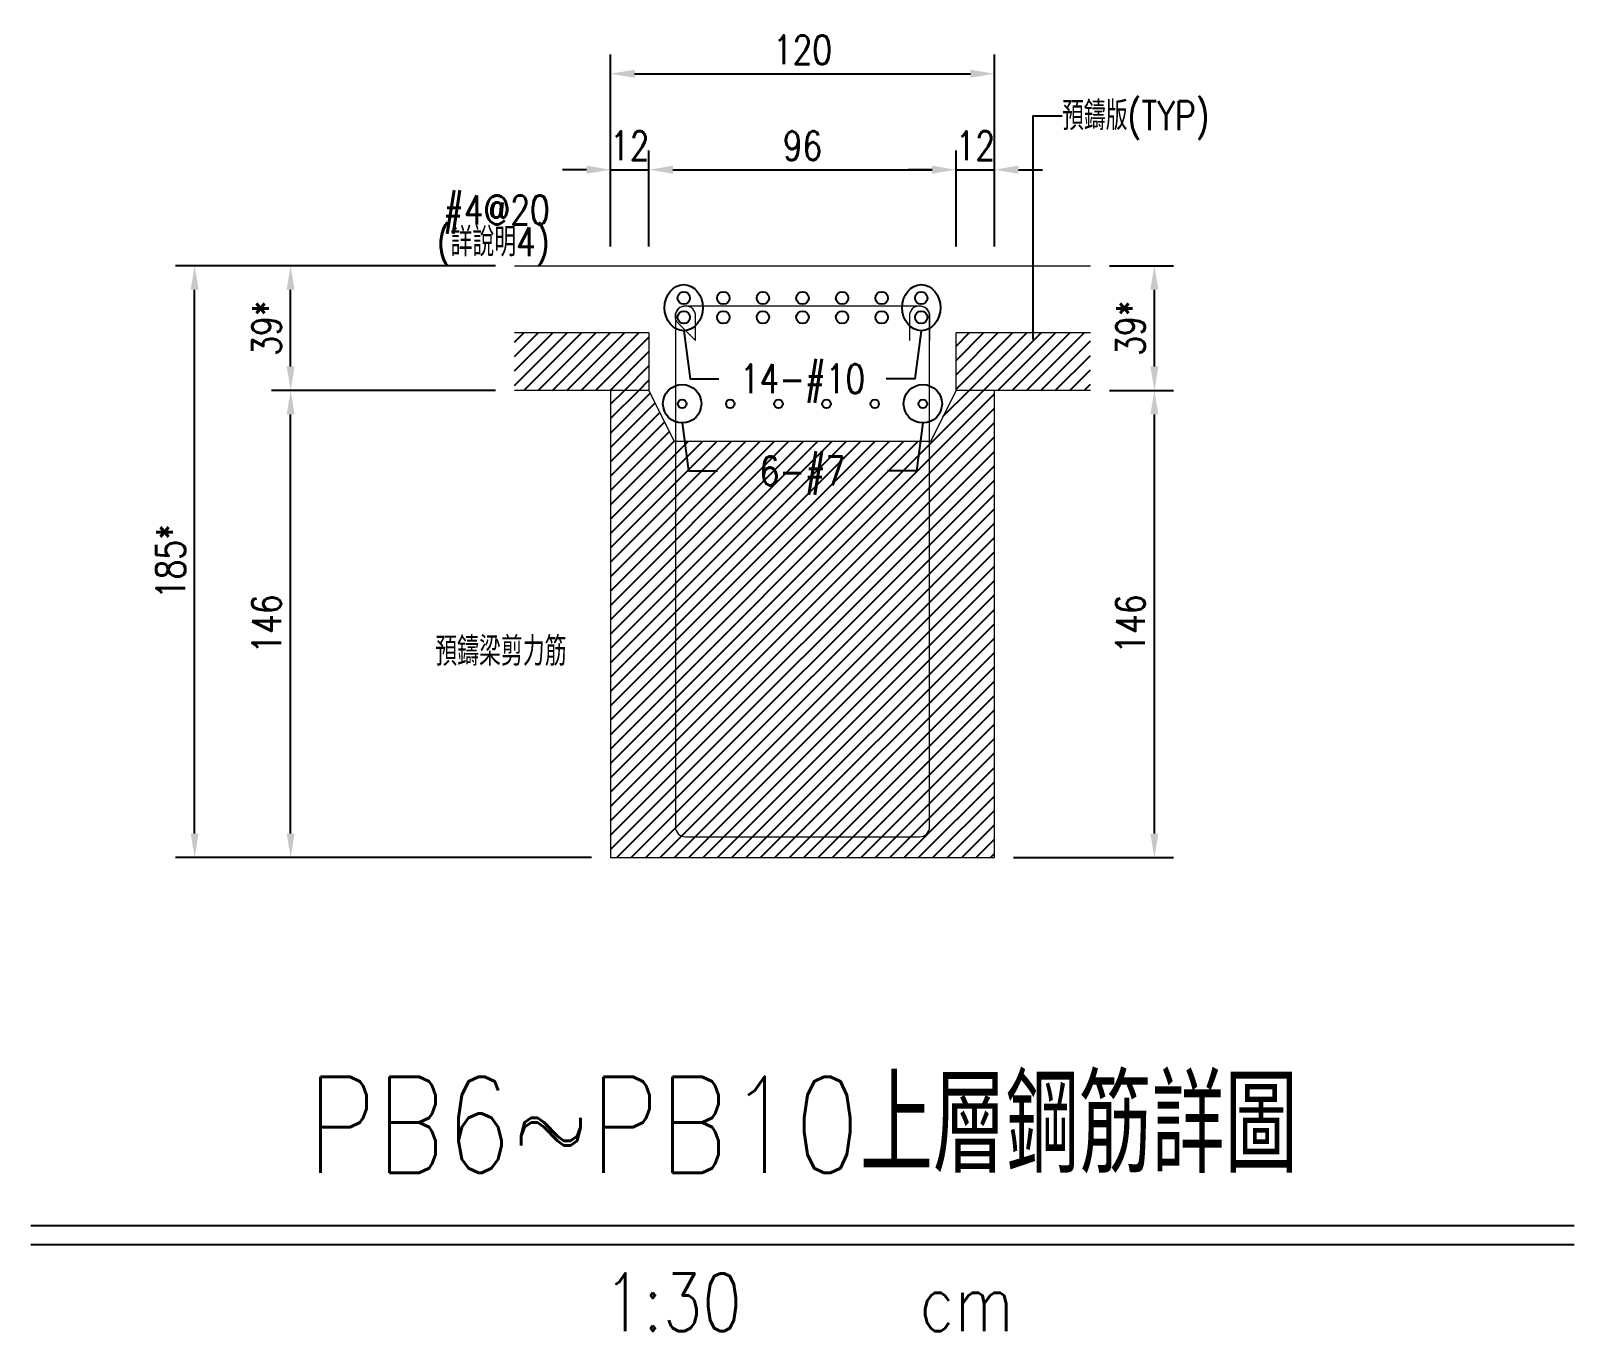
# Model space of a CAD drawing. Extents: x -4754 to 4976, y -19960 to 3841.
# Drawn here: x 4493.4 to 4975.8, y -1438.8 to -1032.4 of the extents above; entities that cross this region are included whole.
import ezdxf
from ezdxf.enums import TextEntityAlignment as Align

# ---------------------------------------------------------------- set-up
doc = ezdxf.new("R2010")
doc.units = 0
doc.header["$LTSCALE"] = 3
doc.layers.get('0').update_dxf_attribs({"linetype": 'CONTINUOUS'})
doc.layers.add('HB_0', color=7, linetype='CONTINUOUS', transparency=0.5)
doc.layers.add('預鑄版_HATCH', color=253, linetype='CONTINUOUS', transparency=0.8)
for name, color, linetype in [('HB_DIM', 1, 'CONTINUOUS'), ('HB_TXT_CTEXT', 2, 'CONTINUOUS'), ('鋼筋', 3, 'CONTINUOUS'), ('預鑄梁_HATCH', 253, 'CONTINUOUS')]:
    doc.layers.add(name, color=color, linetype=linetype)
doc.styles.get("Standard").update_dxf_attribs({"font": 'ROMANS.shx', "width": 0.8, "bigfont": 'LCHINA.shx'})
doc.dimstyles.new('30', dxfattribs={"dimscale": 3, "dimtxt": 3, "dimasz": 2.5, "dimexe": 2, "dimexo": 2, "dimgap": 1, "dimtad": 1, "dimdsep": 46, "dimtxsty": 'Standard', "dimcen": 0, "dimclrd": 256, "dimclre": 256, "dimclrt": 2, "dimadec": 0, "dimazin": 0, "dimtfac": 1, "dimtix": 1, "dimtmove": 2, "dimatfit": 3, "dimfxl": 0, "dimtolj": 1, "dimtzin": 0, "dimarcsym": 0})

msp = doc.modelspace()

# ---------------------------------------------------------------- texts
at = {"layer": 'HB_TXT_CTEXT', "linetype": 'Continuous', "width": 0.8}
msp.add_text('預鑄版(TYP)', height=9, dxfattribs=at).set_placement((4815.693, -1058.92, 434.561), align=Align.MIDDLE_LEFT)
for s, p in [('#4@20', (4655.573, -1088.372, 243.73)), ('(詳說明4)', (4655.573, -1098.372, 243.73)), ('預鑄梁剪力筋', (4660.828, -1226.344, 245))]:
    msp.add_text(s, height=9, dxfattribs=at).set_placement(p, align=Align.MIDDLE_RIGHT)
for s, p in [('14-#10', (4734.573, -1141.12, 434.561)), ('6-#7', (4734.573, -1169.965, 422.47))]:
    msp.add_text(s, height=9, dxfattribs=at).set_placement(p, align=Align.MIDDLE_CENTER)

# ---------------------------------------------------------------- blocks, each defined once
blk = doc.blocks.new('title_beam')
at = {"color": 3, "linetype": 'Continuous'}
blk.add_line((-241.2, 0), (241.2, 0), dxfattribs=at)
at = {"color": 1, "linetype": 'Continuous'}
blk.add_line((-241.2, -6), (241.2, -6), dxfattribs=at)
at = {"color": 3, "linetype": 'Continuous', "width": 0.8}
blk.add_attdef('TITLE', text='', height=30, dxfattribs=at).set_placement((0, 33), align=Align.MIDDLE)
at = {"linetype": 'Continuous', "width": 0.8}
blk.add_attdef('SCALE', text='', height=18, dxfattribs=at).set_placement((-40.57, -24), align=Align.MIDDLE)
blk.add_attdef('CM', (36.47, -33.03), '', height=18, dxfattribs=at)
blk = doc.blocks.new('C')
at = {"color": 3, "linetype": 'Continuous'}
blk.add_circle((0, 0), 1.2, dxfattribs=at)
blk = doc.blocks.new('*D144')
at = {"layer": 'HB_DIM', "linetype": 'Continuous', "lineweight": -2}
for p, q in [((4638.57, -1105.8), (4538.57, -1105.8)), ((4544.57, -1283.3), (4544.57, -1113.3)), ((4668.57, -1290.8), (4538.57, -1290.8))]:
    blk.add_line(p, q, dxfattribs=at)
at = {"layer": 'HB_DIM'}
for points in [[(4545.82, -1113.3), (4543.32, -1113.3), (4544.57, -1105.8)], [(4543.32, -1283.3), (4545.82, -1283.3), (4544.57, -1290.8)]]:
    blk.add_solid(points, dxfattribs=at)
at = {"layer": 'HB_DIM', "color": 2, "linetype": 'Continuous', "insert": (4537.07, -1198.3), "char_height": 9, "attachment_point": 5, "rotation": 90}
blk.add_mtext('\\A1;185*', dxfattribs=at)
blk = doc.blocks.new('*D145')
at = {"layer": 'HB_DIM', "linetype": 'Continuous', "lineweight": -2}
for p, q in [((4638.57, -1144.8), (4568.57, -1144.8)), ((4574.57, -1283.3), (4574.57, -1152.3)), ((4668.57, -1290.8), (4568.57, -1290.8))]:
    blk.add_line(p, q, dxfattribs=at)
at = {"layer": 'HB_DIM'}
for points in [[(4575.82, -1152.3), (4573.32, -1152.3), (4574.57, -1144.8)], [(4573.32, -1283.3), (4575.82, -1283.3), (4574.57, -1290.8)]]:
    blk.add_solid(points, dxfattribs=at)
at = {"layer": 'HB_DIM', "color": 2, "linetype": 'Continuous', "insert": (4567.07, -1217.8), "char_height": 9, "attachment_point": 5, "rotation": 90}
blk.add_mtext('\\A1;146', dxfattribs=at)
blk = doc.blocks.new('*D146')
at = {"layer": 'HB_DIM', "linetype": 'Continuous', "lineweight": -2}
for p, q in [((4638.57, -1105.8), (4568.57, -1105.8)), ((4574.57, -1137.3), (4574.57, -1113.3)), ((4638.57, -1144.8), (4568.57, -1144.8))]:
    blk.add_line(p, q, dxfattribs=at)
at = {"layer": 'HB_DIM'}
for points in [[(4575.82, -1113.3), (4573.32, -1113.3), (4574.57, -1105.8)], [(4573.32, -1137.3), (4575.82, -1137.3), (4574.57, -1144.8)]]:
    blk.add_solid(points, dxfattribs=at)
at = {"layer": 'HB_DIM', "color": 2, "linetype": 'Continuous', "insert": (4567.07, -1125.3), "char_height": 9, "attachment_point": 5, "rotation": 90}
blk.add_mtext('\\A1;39*', dxfattribs=at)
blk = doc.blocks.new('*D147')
at = {"layer": 'HB_DIM', "linetype": 'Continuous', "lineweight": -2}
for p, q in [((4830.57, -1144.8), (4850.57, -1144.8)), ((4844.57, -1283.3), (4844.57, -1152.3)), ((4800.57, -1290.8), (4850.57, -1290.8))]:
    blk.add_line(p, q, dxfattribs=at)
at = {"layer": 'HB_DIM'}
for points in [[(4845.82, -1152.3), (4843.32, -1152.3), (4844.57, -1144.8)], [(4843.32, -1283.3), (4845.82, -1283.3), (4844.57, -1290.8)]]:
    blk.add_solid(points, dxfattribs=at)
at = {"layer": 'HB_DIM', "color": 2, "linetype": 'Continuous', "insert": (4837.07, -1217.8), "char_height": 9, "attachment_point": 5, "rotation": 90}
blk.add_mtext('\\A1;146', dxfattribs=at)
blk = doc.blocks.new('*D148')
at = {"layer": 'HB_DIM', "linetype": 'Continuous', "lineweight": -2}
for p, q in [((4830.57, -1105.8), (4850.57, -1105.8)), ((4844.57, -1137.3), (4844.57, -1113.3)), ((4830.57, -1144.8), (4850.57, -1144.8))]:
    blk.add_line(p, q, dxfattribs=at)
at = {"layer": 'HB_DIM'}
for points in [[(4845.82, -1113.3), (4843.32, -1113.3), (4844.57, -1105.8)], [(4843.32, -1137.3), (4845.82, -1137.3), (4844.57, -1144.8)]]:
    blk.add_solid(points, dxfattribs=at)
at = {"layer": 'HB_DIM', "color": 2, "linetype": 'Continuous', "insert": (4837.07, -1125.3), "char_height": 9, "attachment_point": 5, "rotation": 90}
blk.add_mtext('\\A1;39*', dxfattribs=at)
blk = doc.blocks.new('*D149')
at = {"layer": 'HB_DIM', "linetype": 'Continuous', "lineweight": -2}
for p, q in [((4674.57, -1099.8), (4674.57, -1039.8)), ((4794.57, -1099.8), (4794.57, -1039.8)), ((4682.07, -1045.8), (4787.07, -1045.8))]:
    blk.add_line(p, q, dxfattribs=at)
at = {"layer": 'HB_DIM'}
for points in [[(4682.07, -1044.55), (4682.07, -1047.05), (4674.57, -1045.8)], [(4787.07, -1047.05), (4787.07, -1044.55), (4794.57, -1045.8)]]:
    blk.add_solid(points, dxfattribs=at)
at = {"layer": 'HB_DIM', "color": 2, "linetype": 'Continuous', "insert": (4734.57, -1038.3), "char_height": 9, "attachment_point": 5, "rotation": 0}
blk.add_mtext('\\A1;120', dxfattribs=at)
blk = doc.blocks.new('*D150')
at = {"layer": 'HB_DIM', "linetype": 'Continuous', "lineweight": -2}
for p, q in [((4674.57, -1099.8), (4674.57, -1069.8)), ((4686.57, -1099.8), (4686.57, -1069.8)), ((4667.07, -1075.8), (4659.57, -1075.8)), ((4674.57, -1075.8), (4686.57, -1075.8)), ((4694.07, -1075.8), (4701.57, -1075.8))]:
    blk.add_line(p, q, dxfattribs=at)
at = {"layer": 'HB_DIM'}
for points in [[(4667.07, -1077.05), (4667.07, -1074.55), (4674.57, -1075.8)], [(4694.07, -1074.55), (4694.07, -1077.05), (4686.57, -1075.8)]]:
    blk.add_solid(points, dxfattribs=at)
at = {"layer": 'HB_DIM', "color": 2, "linetype": 'Continuous', "insert": (4680.57, -1068.3), "char_height": 9, "attachment_point": 5, "rotation": 0}
blk.add_mtext('\\A1;12', dxfattribs=at)
blk = doc.blocks.new('*D151')
at = {"layer": 'HB_DIM', "linetype": 'Continuous', "lineweight": -2}
for p, q in [((4686.57, -1099.8), (4686.57, -1069.8)), ((4782.57, -1099.8), (4782.57, -1069.8)), ((4694.07, -1075.8), (4775.07, -1075.8))]:
    blk.add_line(p, q, dxfattribs=at)
at = {"layer": 'HB_DIM'}
for points in [[(4694.07, -1074.55), (4694.07, -1077.05), (4686.57, -1075.8)], [(4775.07, -1077.05), (4775.07, -1074.55), (4782.57, -1075.8)]]:
    blk.add_solid(points, dxfattribs=at)
at = {"layer": 'HB_DIM', "color": 2, "linetype": 'Continuous', "insert": (4734.57, -1068.3), "char_height": 9, "attachment_point": 5, "rotation": 0}
blk.add_mtext('\\A1;96', dxfattribs=at)
blk = doc.blocks.new('*D152')
at = {"layer": 'HB_DIM', "linetype": 'Continuous', "lineweight": -2}
for p, q in [((4782.57, -1099.8), (4782.57, -1069.8)), ((4794.57, -1099.8), (4794.57, -1069.8)), ((4775.07, -1075.8), (4767.57, -1075.8)), ((4782.57, -1075.8), (4794.57, -1075.8)), ((4802.07, -1075.8), (4809.57, -1075.8))]:
    blk.add_line(p, q, dxfattribs=at)
at = {"layer": 'HB_DIM'}
for points in [[(4775.07, -1077.05), (4775.07, -1074.55), (4782.57, -1075.8)], [(4802.07, -1074.55), (4802.07, -1077.05), (4794.57, -1075.8)]]:
    blk.add_solid(points, dxfattribs=at)
at = {"layer": 'HB_DIM', "color": 2, "linetype": 'Continuous', "insert": (4788.57, -1068.3), "char_height": 9, "attachment_point": 5, "rotation": 0}
blk.add_mtext('\\A1;12', dxfattribs=at)
blk = doc.blocks.new('C_Red')
at = {"color": 1, "linetype": 'Continuous'}
blk.add_circle((0, 0), 1.2, dxfattribs=at)

# ---------------------------------------------------------------- dimensions: what is measured, and where the dimension line sits
at = {"layer": 'HB_DIM', "linetype": 'Continuous'}
for base, p1, p2, angle, override, picture, middle in [((4794.573, -1045.802), (4674.573, -1105.802, 455), (4794.573, -1105.802, 455), 0, {"dimpost": '<>'}, '*D149', (4734.573, -1038.302)), ((4686.573, -1075.802), (4674.573, -1105.802, 455), (4686.573, -1105.802, 455), 0, {"dimpost": '<>'}, '*D150', (4680.573, -1068.302)), ((4782.573, -1075.802), (4686.573, -1105.802, 455), (4782.573, -1105.802, 455), 0, {"dimpost": '<>'}, '*D151', (4734.573, -1068.302)), ((4794.573, -1075.802), (4782.573, -1105.802, 455), (4794.573, -1105.802, 455), 0, {"dimpost": '<>'}, '*D152', (4788.573, -1068.302)), ((4574.573, -1144.802), (4674.573, -1290.802, 255), (4644.573, -1144.802, 255), 90, {"dimtad": 4, "dimpost": '<>'}, '*D145', (4567.073, -1217.802)), ((4844.573, -1144.802), (4794.573, -1290.802, 255), (4824.573, -1144.802, 255), 90, {"dimtad": 4, "dimpost": '<>'}, '*D147', (4837.073, -1217.802))]:
    dim = msp.add_linear_dim(base=base, p1=p1, p2=p2, angle=angle, dimstyle='30', override=override, dxfattribs=at)
    dim.commit()
    dim.dimension.update_dxf_attribs({"geometry": picture, "text_midpoint": middle})
for base, p1, p2, picture, middle in [((4544.573, -1105.802), (4674.573, -1290.802, 255), (4644.573, -1105.802, 455), '*D144', (4537.073, -1198.302)), ((4574.573, -1105.802), (4644.573, -1144.802, 255), (4644.573, -1105.802, 455), '*D146', (4567.073, -1125.302)), ((4844.573, -1105.802), (4824.573, -1144.802, 255), (4824.573, -1105.802, 455), '*D148', (4837.073, -1125.302))]:
    dim = msp.add_linear_dim(base=base, p1=p1, p2=p2, angle=90, text='<>*', dimstyle='30', override={"dimtad": 4, "dimpost": '<>'}, dxfattribs=at)
    dim.commit()
    dim.dimension.update_dxf_attribs({"geometry": picture, "text_midpoint": middle})

# ---------------------------------------------------------------- hatches: boundary and pattern name
at = {"layer": '預鑄梁_HATCH', "linetype": 'Continuous'}
h = msp.add_hatch(dxfattribs=at)
h.set_pattern_fill('ANSI31', color=256, style=0)
h.paths.add_polyline_path([(4794.573, -1290.802), (4794.573, -1144.802), (4782.573, -1144.802), (4774.573, -1160.802), (4694.573, -1160.802), (4686.573, -1144.802), (4674.573, -1144.802), (4674.573, -1290.802)], flags=17)
at = {"layer": '預鑄版_HATCH', "linetype": 'Continuous'}
h = msp.add_hatch(dxfattribs=at)
h.set_pattern_fill('ANSI31', color=256, style=0)
h.paths.add_polyline_path([(4644.573, -1144.802), (4686.573, -1144.802), (4686.573, -1126.802), (4644.573, -1126.802)], flags=17)
h = msp.add_hatch(dxfattribs=at)
h.set_pattern_fill('ANSI31', color=256, style=0)
h.paths.add_polyline_path([(4782.573, -1144.802), (4824.573, -1144.802), (4824.573, -1126.802), (4782.573, -1126.802)], flags=17)

# ---------------------------------------------------------------- linework, layer by layer
at = {"layer": 'HB_0', "lineweight": 5}
for p, q in [((4644.573, -1105.802, 455), (4824.573, -1105.802, 455)), ((4686.573, -1126.802), (4644.573, -1126.802)), ((4686.573, -1126.802), (4686.573, -1144.802)), ((4824.573, -1126.802), (4782.573, -1126.802)), ((4782.573, -1144.802), (4782.573, -1126.802)), ((4686.573, -1144.802), (4644.573, -1144.802)), ((4824.573, -1144.802), (4782.573, -1144.802))]:
    msp.add_line(p, q, dxfattribs=at)
msp.add_lwpolyline([(4794.573, -1290.802), (4794.573, -1144.802), (4782.573, -1144.802), (4774.573, -1160.802), (4694.573, -1160.802), (4686.573, -1144.802), (4674.573, -1144.802), (4674.573, -1290.802), (4794.573, -1290.802)], dxfattribs=at)
at = {"layer": 'HB_DIM', "color": 1, "linetype": 'Continuous'}
for points in [[(4806.693, -1128.92), (4806.693, -1058.92), (4815.693, -1058.92)], [(4697.453, -1126.12), (4699.453, -1141.12), (4708.453, -1141.12)], [(4771.693, -1126.12), (4769.693, -1141.12), (4760.693, -1141.12)], [(4696.953, -1154.965), (4698.953, -1169.965), (4707.953, -1169.965)], [(4772.193, -1154.965), (4770.193, -1169.965), (4761.193, -1169.965)]]:
    msp.add_lwpolyline(points, dxfattribs=at)
for points in [[(4734.573, -1118.372, 0, 1.25, 0), (4727.573, -1115.372, 0, 0, 0), (4664.573, -1088.372, 0, 0, 0), (4655.573, -1088.372, 0, 0, 0)], [(4694.828, -1201.344, 0, 1.25, 0), (4689.828, -1206.344, 0, 0, 0), (4669.828, -1226.344, 0, 0, 0), (4660.828, -1226.344, 0, 0, 0)]]:
    msp.add_lwpolyline(points, format="xyseb", dxfattribs=at)
at = {"layer": '鋼筋', "lineweight": 5}
for p, q in [((4698.003, -1118.372, 243.73), (4771.143, -1118.372, 243.73)), ((4694.828, -1121.547, 245), (4694.828, -1281.142, 245)), ((4701.146, -1129.18, 243.73), (4695.758, -1123.792, 243.73)), ((4701.178, -1129.167, 245), (4701.178, -1121.547, 245)), ((4767.968, -1121.547, 245), (4767.968, -1129.167, 245)), ((4774.318, -1121.547, 243.73), (4774.318, -1129.167, 243.73)), ((4774.318, -1281.142, 245), (4774.318, -1121.547, 245)), ((4698.003, -1284.317, 245), (4771.143, -1284.317, 245))]:
    msp.add_line(p, q, dxfattribs=at)
at = {"layer": '鋼筋', "lineweight": 5, "extrusion": (-4.93038e-32, -1.22465e-16, -1)}
msp.add_arc((-4698.003, -1121.547, -243.73), 3.175, 315, 90, dxfattribs=at)
at = {"layer": '鋼筋', "lineweight": 5}
for centre, start, end in [((4698.003, -1121.547, 245), 0, 180), ((4771.143, -1121.547, 245), 0, 180), ((4698.003, -1281.142, 245), 180, 270), ((4771.143, -1281.142, 245), 270, 0)]:
    msp.add_arc(centre, 3.175, start, end, dxfattribs=at)
at = {"layer": '鋼筋', "lineweight": 5, "extrusion": (-2.99911e-32, -1.22465e-16, -1)}
msp.add_arc((-4771.143, -1121.547, -243.73), 3.175, 90, 180, dxfattribs=at)

# ---------------------------------------------------------------- block references
at = {"layer": 'HB_DIM', "linetype": 'Continuous', "xscale": 5, "zscale": 5}
for p, yscale in [((4697.453, -1118.92, 434.561), 6), ((4771.693, -1118.92, 434.561), 6), ((4696.953, -1148.965, 422.47), 5), ((4772.193, -1148.965, 422.47), 5)]:
    msp.add_blockref('C_Red', p, dxfattribs=dict(at, yscale=yscale))
at = {"layer": 'HB_TXT_CTEXT', "linetype": 'Continuous'}
msp.add_blockref('title_beam', (4734.573, -1405.802, 455), dxfattribs=at).add_auto_attribs({'TITLE': 'PB6~PB10上層鋼筋詳圖', 'SCALE': '1:30', 'CM': 'cm'})
at = {"layer": '鋼筋', "linetype": 'Continuous'}
for p, xscale, yscale, zscale in [((4697.453, -1115.905, 434.561), 1.61, 1.61, 1.61), ((4709.827, -1115.905, 434.561), 1.61, 1.61, 1.61), ((4722.2, -1115.905, 434.561), 1.61, 1.61, 1.61), ((4734.573, -1115.905, 434.561), 1.61, 1.61, 1.61), ((4746.947, -1115.905, 434.561), 1.61, 1.61, 1.61), ((4759.32, -1115.905, 434.561), 1.61, 1.61, 1.61), ((4771.693, -1115.905, 434.561), 1.61, 1.61, 1.61), ((4697.453, -1121.935, 428.591), 1.61, 1.61, 1.61), ((4709.827, -1121.935, 428.591), 1.61, 1.61, 1.61), ((4722.2, -1121.935, 428.591), 1.61, 1.61, 1.61), ((4734.573, -1121.935, 428.591), 1.61, 1.61, 1.61), ((4746.947, -1121.935, 428.591), 1.61, 1.61, 1.61), ((4759.32, -1121.935, 428.591), 1.61, 1.61, 1.61), ((4771.693, -1121.935, 428.591), 1.61, 1.61, 1.61), ((4696.953, -1148.965, 422.47), 1.11, 1.11, 1.11), ((4712.001, -1148.965, 422.47), 1.11, 1.11, 1.11), ((4727.049, -1148.965, 422.47), 1.11, 1.11, 1.11), ((4742.097, -1148.965, 422.47), 1.11, 1.11, 1.11), ((4757.145, -1148.965, 422.47), 1.11, 1.11, 1.11), ((4772.193, -1148.965, 422.47), 1.11, 1.11, 1.11)]:
    msp.add_blockref('C', p, dxfattribs=dict(at, xscale=xscale, yscale=yscale, zscale=zscale))

msp.set_redraw_order([(e.dxf.handle, doc.entitydb.next_handle()) for e in msp.query("TEXT MTEXT ATTDEF DIMENSION ARC_DIMENSION")])  # texts and dimensions are drawn at this point

doc.saveas('drawing.dxf')
